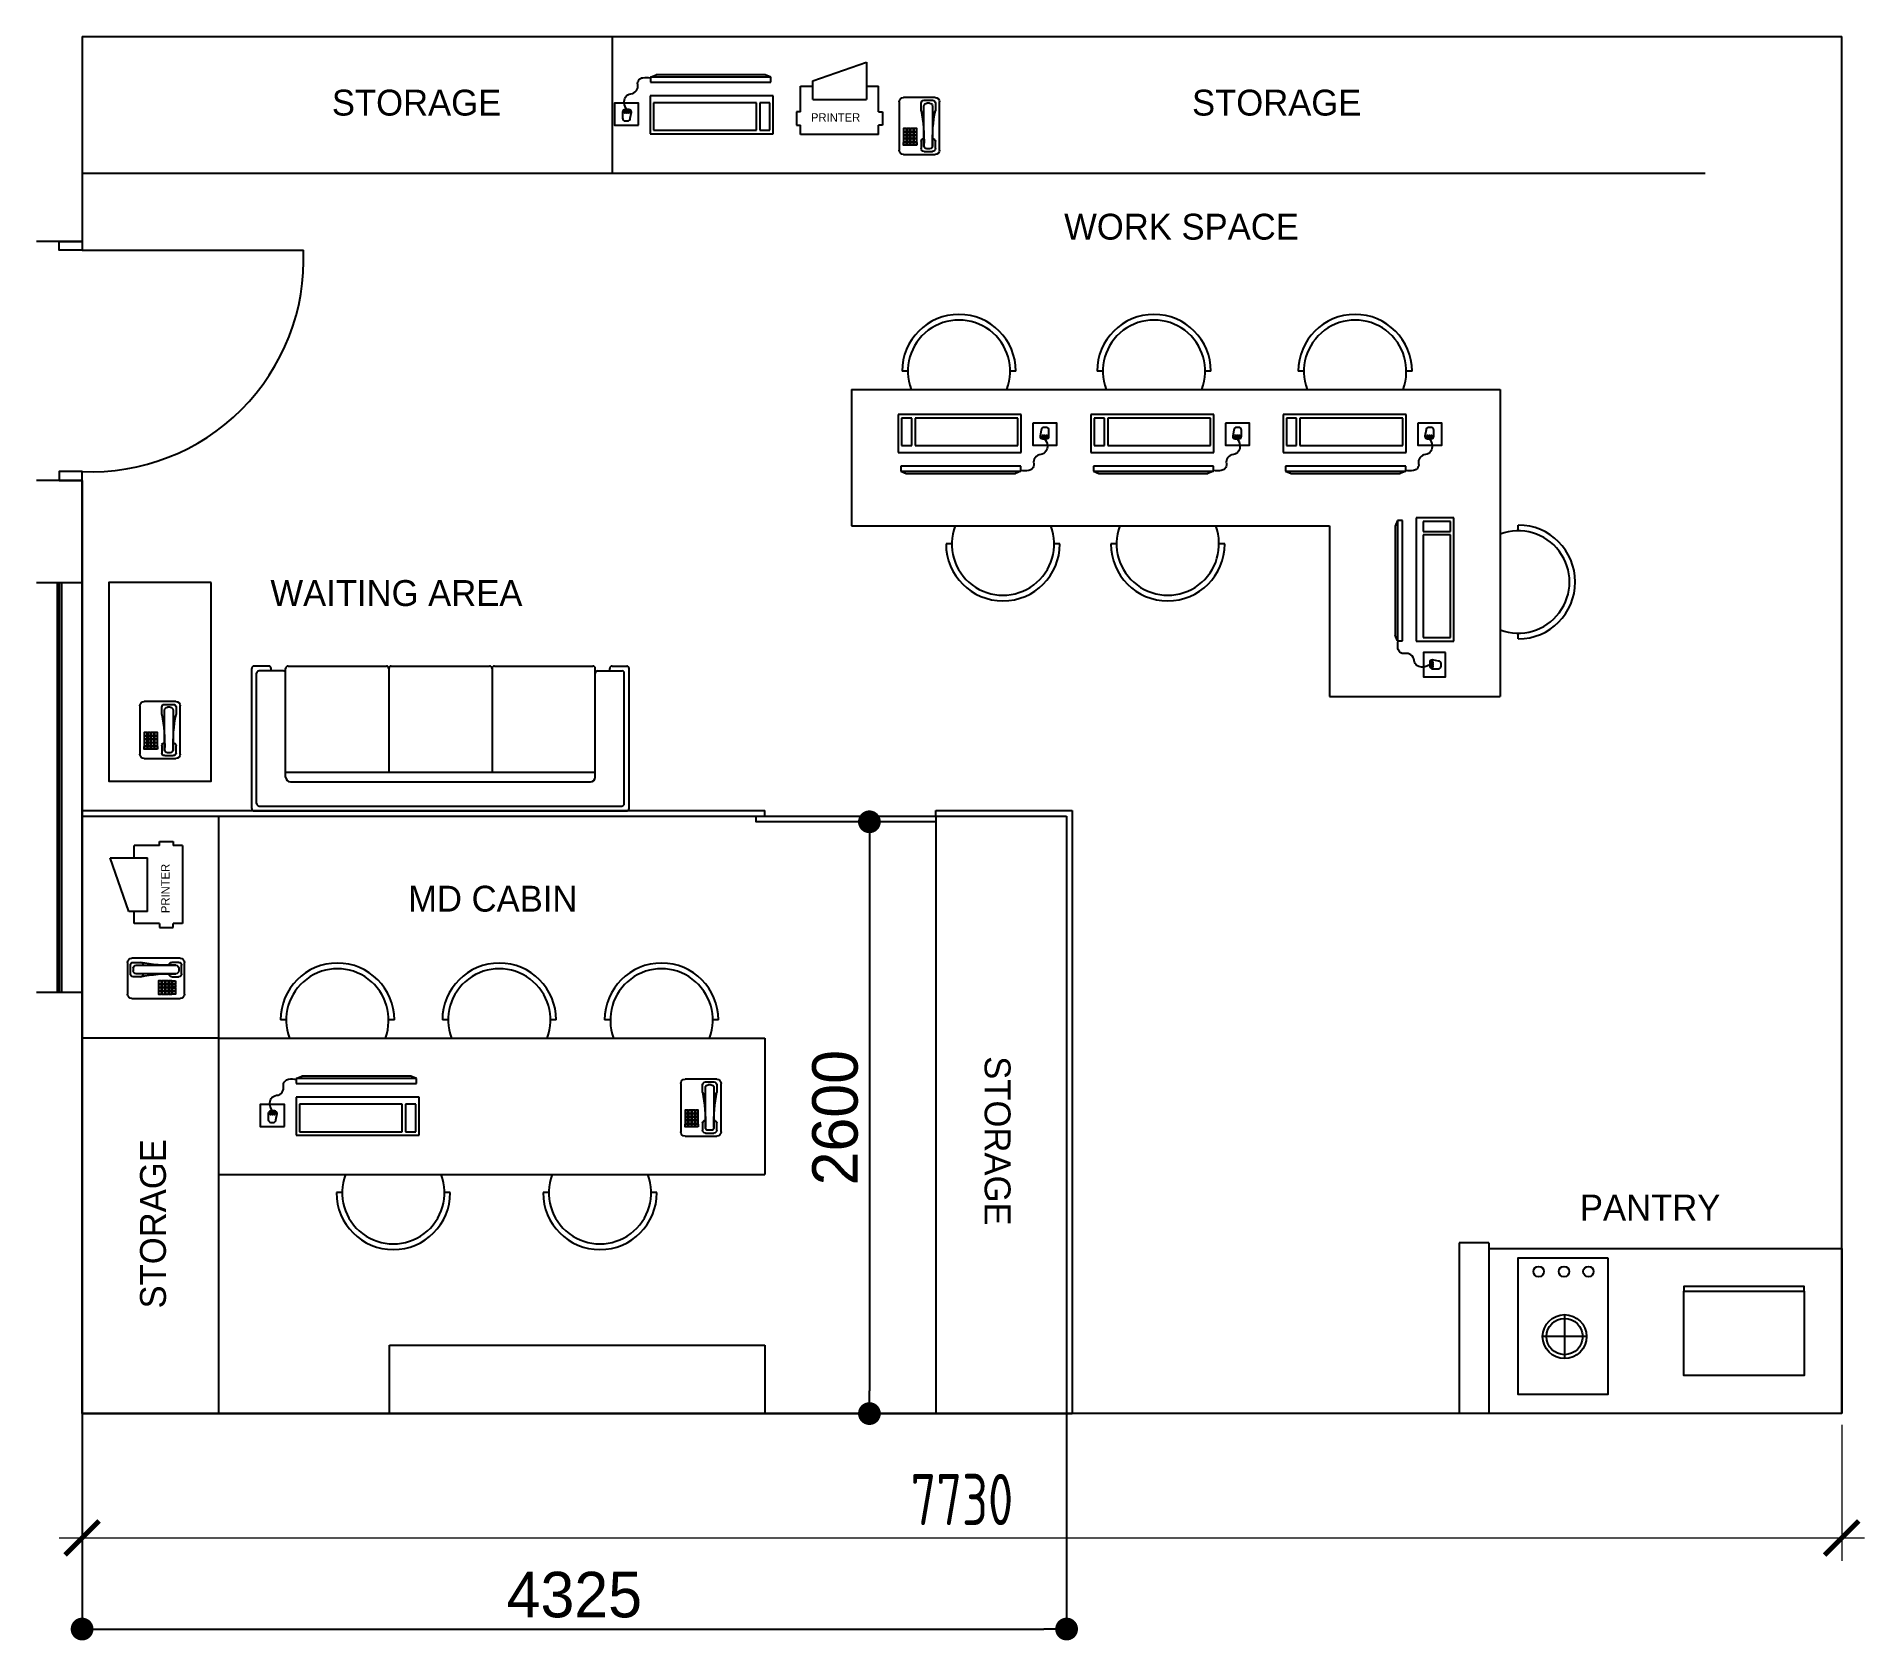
# Model space of a CAD drawing. Header units: millimetres. Extents: x -184691 to 158232, y -112569 to 33289.
# Drawn here: x 33615 to 41645, y -68330 to -61283 of the extents above; entities that cross this region are included whole.
import ezdxf

# ---------------------------------------------------------------- set-up
doc = ezdxf.new("R2010")
doc.units = ezdxf.units.MM
doc.header["$LTSCALE"] = 10
doc.header["$PDMODE"] = 35
doc.header["$PDSIZE"] = 500
for name, color, linetype in [('A--FURNITURE-0', 253, 'Continuous'), ('A--SPACEREF', 3, 'Continuous'), ('ELEC', 4, 'Continuous'), ('EQ', 4, 'Continuous'), ('FUR', 6, 'Continuous')]:
    doc.layers.add(name, color=color, linetype=linetype)
doc.styles.add('ISO', font='isocp2.shx', dxfattribs={"width": 0.8})
doc.dimstyles.new('A-DIM-100', dxfattribs={"dimscale": 100, "dimtxt": 2.25, "dimasz": 1.5, "dimexe": 1, "dimexo": 0.5, "dimgap": 0, "dimtad": 0, "dimdec": 0, "dimzin": 12, "dimdsep": 46, "dimtxsty": 'ISO', "dimblk": 'ARCHTICK', "dimcen": 1, "dimdle": 1, "dimclrd": 8, "dimclre": 8, "dimclrt": 256, "dimadec": 0, "dimazin": 3, "dimtfac": 1, "dimtdec": 0, "dimtmove": 1, "dimatfit": 2, "dimfxl": 1, "dimtvp": 0.75, "dimtolj": 1, "dimtzin": 12, "dimlwd": 18, "dimlwe": 18, "dimarcsym": 0})
doc.dimstyles.get("Standard").update_dxf_attribs({"dimtxt": 200, "dimasz": 100, "dimexe": 0, "dimexo": 100, "dimgap": 50, "dimtad": 1, "dimdec": 0, "dimzin": 0, "dimdsep": 46, "dimtxsty": 'Standard', "dimblk": 'DOT', "dimcen": 0.09, "dimadec": 0, "dimazin": 0, "dimtfac": 1, "dimtdec": 0, "dimtofl": 0, "dimtmove": 1, "dimatfit": 0, "dimfxl": 0.18, "dimtolj": 1, "dimtzin": 0, "dimarcsym": 0})

msp = doc.modelspace()

# ---------------------------------------------------------------- texts
at = {"layer": 'A--SPACEREF'}
for s, height, p in [('STORAGE', 113.76, (34912.6, -61630)), ('STORAGE', 113.76, (38691.3, -61630)), ('WORK SPACE', 113.76, (38129.5, -62175)), ('WAITING AREA', 113.758, (34642.6, -63784.7)), ('MD CABIN', 113.76, (35247.6, -65127.4)), ('PANTRY', 113.76, (40395.3, -66484.6))]:
    msp.add_text(s, height=height, dxfattribs=at).set_placement(p)
for rotation, p in [(270, (37780.2, -65762.8)), (90, (34183.6, -66871))]:
    msp.add_text('STORAGE', height=113.76, rotation=rotation, dxfattribs=at).set_placement(p)

# ---------------------------------------------------------------- blocks, each defined once
blk = doc.blocks.new('A$C6B576318')
at = {"layer": 'A--FURNITURE-0'}
for p, q in [((-975, 12.5), (-975, 736.3)), ((-887.5, 748.8), (-962.5, 748.8)), ((-950, 37.5), (-950, 711.3)), ((-812.5, 723.8), (-937.5, 723.8)), ((-875, 723.8), (-875, 736.3)), ((-800, 711.3), (-800, 736.3)), ((-800, 175), (-800, 711.3)), ((-787.5, 748.8), (-279.2, 748.8)), ((-266.7, 736.3), (-266.7, 200)), ((-254.2, 748.8), (254.2, 748.8)), ((266.7, 736.3), (266.7, 200)), ((279.2, 748.8), (787.5, 748.8)), ((800, 711.3), (800, 736.3)), ((800, 175), (800, 711.3)), ((812.5, 723.8), (937.5, 723.8)), ((875, 723.8), (875, 736.3)), ((887.5, 748.8), (962.5, 748.8)), ((950, 37.5), (950, 711.3)), ((975, 12.5), (975, 736.3)), ((-800, 200), (800, 200)), ((-775, 150), (775, 150)), ((-962.5, 0), (962.5, 0)), ((-937.5, 25), (937.5, 25))]:
    blk.add_line(p, q, dxfattribs=at)
for centre, radius, start, end in [((-962.5, 736.3), 12.5, 90, 180), ((-937.5, 711.3), 12.5, 90, 180), ((-887.5, 736.3), 12.5, 0, 90), ((-812.5, 711.3), 12.5, 0, 90), ((-787.5, 736.3), 12.5, 90, 180), ((-279.2, 736.3), 12.5, 0, 90), ((-254.2, 736.3), 12.5, 90, 180), ((254.2, 736.3), 12.5, 0, 90), ((279.2, 736.3), 12.5, 90, 180), ((787.5, 736.3), 12.5, 0, 90), ((812.5, 711.3), 12.5, 90, 180), ((887.5, 736.3), 12.5, 90, 180), ((937.5, 711.3), 12.5, 0, 90), ((962.5, 736.3), 12.5, 0, 90), ((-775, 175), 25, 180, 270), ((775, 175), 25, 270, 0), ((-962.5, 12.5), 12.5, 180, 270), ((-937.5, 37.5), 12.5, 180, 270), ((937.5, 37.5), 12.5, 270, 0), ((962.5, 12.5), 12.5, 270, 0)]:
    blk.add_arc(centre, radius, start, end, dxfattribs=at)
blk = doc.blocks.new('A$C59C96D1E')
at = {"linetype": 'Continuous'}
for p, q in [((-2.74, 0), (2.74, 0)), ((-3.49, -9.09), (-3.49, -0.75)), ((-2.75, -0.99), (-2.75, -2.2)), ((-2.26, -1.48), (-2.26, -8.35)), ((-0.79, -0.49), (-2.25, -0.49)), ((-1.76, -0.98), (-1.28, -0.98)), ((-0.78, -8.35), (-0.78, -1.48)), ((-0.29, -2.2), (-0.29, -0.99)), ((3.49, -0.75), (3.49, -9.09)), ((-2.75, -8.84), (-2.75, -7.63)), ((-0.79, -9.34), (-2.25, -9.34)), ((-1.76, -8.85), (-1.28, -8.85)), ((-0.29, -7.63), (-0.29, -8.84)), ((2.74, -9.84), (-2.74, -9.84))]:
    blk.add_line(p, q, dxfattribs=at)
for points in [[(0.45, -5.87), (0.45, -5.37), (0.95, -5.37), (0.95, -5.87)], [(0.45, -6.47), (0.45, -5.97), (0.95, -5.97), (0.95, -6.47)], [(1.05, -5.87), (1.05, -5.37), (1.55, -5.37), (1.55, -5.87)], [(1.05, -6.47), (1.05, -5.97), (1.55, -5.97), (1.55, -6.47)], [(1.64, -5.87), (1.64, -5.37), (2.14, -5.37), (2.14, -5.87)], [(1.64, -6.47), (1.64, -5.97), (2.14, -5.97), (2.14, -6.47)], [(2.24, -5.87), (2.24, -5.37), (2.74, -5.37), (2.74, -5.87)], [(2.24, -6.47), (2.24, -5.97), (2.74, -5.97), (2.74, -6.47)], [(0.45, -7.06), (0.45, -6.56), (0.95, -6.56), (0.95, -7.06)], [(0.45, -7.66), (0.45, -7.16), (0.95, -7.16), (0.95, -7.66)], [(0.45, -8.26), (0.95, -8.26), (0.95, -7.76), (0.45, -7.76)], [(1.05, -7.06), (1.05, -6.56), (1.55, -6.56), (1.55, -7.06)], [(1.05, -7.66), (1.05, -7.16), (1.55, -7.16), (1.55, -7.66)], [(1.05, -8.26), (1.55, -8.26), (1.55, -7.76), (1.05, -7.76)], [(1.64, -7.06), (1.64, -6.56), (2.14, -6.56), (2.14, -7.06)], [(1.64, -7.66), (1.64, -7.16), (2.14, -7.16), (2.14, -7.66)], [(1.64, -8.26), (2.14, -8.26), (2.14, -7.76), (1.64, -7.76)], [(2.24, -7.06), (2.24, -6.56), (2.74, -6.56), (2.74, -7.06)], [(2.24, -7.66), (2.24, -7.16), (2.74, -7.16), (2.74, -7.66)], [(2.24, -8.26), (2.74, -8.26), (2.74, -7.76), (2.24, -7.76)]]:
    blk.add_lwpolyline(points, close=True)
for centre, radius, start, end in [((-2.74, -0.75), 0.75, 90, 180), ((2.74, -0.75), 0.75, 0, 90), ((-2.25, -0.99), 0.5, 90, 180), ((-2.25, -2.2), 0.5, 180, 270), ((-1.76, -1.48), 0.5, 90, 180), ((-1.28, -1.48), 0.5, 0, 90), ((-0.79, -0.99), 0.5, 0, 90), ((-0.79, -2.2), 0.5, 270, 0), ((-2.74, -9.09), 0.75, 180, 270), ((-2.25, -7.63), 0.5, 90, 180), ((-2.25, -8.84), 0.5, 180, 270), ((-1.76, -8.35), 0.5, 180, 270), ((-1.28, -8.35), 0.5, 270, 0), ((-0.79, -7.63), 0.5, 0, 90), ((-0.79, -8.84), 0.5, 270, 0), ((2.74, -9.09), 0.75, 270, 0)]:
    blk.add_arc(centre, radius, start, end, dxfattribs=at)
for centre, start, end in [((-30.22, -7.51), 358.28, 10.8919), ((27.18, -7.51), 169.1081, 181.72)]:
    blk.add_arc(centre, 27.97, start, end)
blk = doc.blocks.new('电脑02')
at = {"layer": 'FUR'}
for p, q in [((-356, 497), (-374, 454)), ((-374, -389), (-374, 454)), ((-356, -432), (-356, 497)), ((-356, 497), (-318, 497)), ((-318, 497), (-318, -432)), ((-212, 499), (81, 499)), ((-158, 473), (54, 473)), ((-158, -321), (-158, 473)), ((54, 473), (54, -321)), ((81, 499), (81, -452)), ((-356, -432), (-374, -389)), ((54, -321), (-158, -321)), ((-158, -347), (54, -347)), ((-158, -426), (-158, -347)), ((54, -347), (54, -426)), ((-318, -432), (-356, -432)), ((81, -452), (-212, -452)), ((54, -426), (-158, -426))]:
    blk.add_line(p, q, dxfattribs=at)
at = {"layer": 'FUR', "linetype": 'Continuous'}
blk.add_line((-212, -452), (-212, 499), dxfattribs=at)
for points in [[(15, 589), (-155, 589), (-155, 775), (15, 775)], [(-80, 691), (-100, 691), (-100, 699), (-80, 699)], [(-80, 675), (-100, 675), (-100, 684), (-80, 684)], [(-80, 660), (-100, 660), (-100, 668), (-80, 668)]]:
    blk.add_lwpolyline(points, close=True, dxfattribs=at)
blk.add_lwpolyline([(-38, 654), (-86, 645, -0.414214), (-106, 665), (-106, 693, -0.414214), (-86, 713), (-38, 713, -0.414214), (-18, 693), (-18, 674, -0.414214)], format="xyb", close=True, dxfattribs=at)
at = {"layer": 'FUR'}
blk.add_lwpolyline([(-106, 679, 0.145589), (-157, 701, 0.174009), (-202, 690, 0.23191), (-227, 650, -0.218832), (-252, 606, -0.206677), (-298, 596, 0.250828), (-337, 584, 0.144102), (-352, 557, 0.088452), (-350, 497)], format="xyb", dxfattribs=at)
blk = doc.blocks.new('PRINT')
at = {"linetype": 'Continuous'}
for p, q in [((72, 320), (392, 432)), ((392, 432), (392, 208)), ((0, 136), (0, 288)), ((0, 288), (72, 288)), ((72, 288), (72, 320)), ((72, 208), (72, 288)), ((392, 288), (464, 288)), ((464, 136), (464, 288)), ((0, 136), (-24, 136)), ((-24, 136), (-24, 56)), ((72, 208), (392, 208)), ((464, 136), (488, 136)), ((488, 136), (488, 56)), ((-24, 56), (0, 56)), ((0, 0), (0, 56)), ((464, 0), (0, 0)), ((464, 0), (464, 56)), ((488, 56), (464, 56))]:
    blk.add_line(p, q, dxfattribs=at)
blk.add_text('PRINTER', height=50).set_placement((62, 77))
blk = doc.blocks.new('_ArchTick')
at = {"color": 0, "const_width": 0.15}
blk.add_lwpolyline([(-0.5, -0.5), (0.5, 0.5)], dxfattribs=at)
blk = doc.blocks.new('*D547')
at = {"color": 8, "lineweight": 18}
for p, q in [((33815.3, -67382.8), (33815.3, -67979.2)), ((41545.3, -67382.8), (41545.3, -67979.2)), ((33715.3, -67879.2), (41645.3, -67879.2))]:
    blk.add_line(p, q, dxfattribs=at)
at = {"layer": 'Defpoints', "color": 0}
for p in [(33815.3, -67332.8), (41545.3, -67332.8), (41545.3, -67879.2)]:
    blk.add_point(p, dxfattribs=at)
at = {"color": 8, "lineweight": 18, "xscale": 150, "yscale": 150, "zscale": 150, "rotation": 180}
blk.add_blockref('_ArchTick', (33815.3, -67879.2), dxfattribs=at)
at = {"color": 8, "lineweight": 18, "xscale": 150, "yscale": 150, "zscale": 150}
blk.add_blockref('_ArchTick', (41545.3, -67879.2), dxfattribs=at)
at = {"insert": (37680.3, -67710.4), "char_height": 225, "attachment_point": 5, "style": 'ISO'}
blk.add_mtext('\\A1;7730', dxfattribs=at)
blk = doc.blocks.new('_Dot')
at = {"color": 0, "linetype": 'ByBlock', "lineweight": -2}
blk.add_line((-0.5, 0), (-1, 0), dxfattribs=at)
at = {"color": 0, "linetype": 'ByBlock', "const_width": 0.5}
blk.add_lwpolyline([(-0.25, 0, 1), (0.25, 0, 1)], format="xyb", close=True, dxfattribs=at)
blk = doc.blocks.new('*D548')
at = {"color": 0, "lineweight": -2}
for p, q in [((33815.3, -67056.3), (33815.3, -68279.5)), ((38140.3, -67056.3), (38140.3, -68279.5)), ((33915.3, -68279.5), (38040.3, -68279.5))]:
    blk.add_line(p, q, dxfattribs=at)
at = {"layer": 'Defpoints', "color": 0}
for p in [(33815.3, -66956.3), (38140.3, -66956.3), (38140.3, -68279.5)]:
    blk.add_point(p, dxfattribs=at)
at = {"color": 0, "lineweight": -2, "xscale": 100, "yscale": 100, "zscale": 100, "rotation": 180}
blk.add_blockref('_Dot', (33815.3, -68279.5), dxfattribs=at)
at = {"color": 0, "lineweight": -2, "xscale": 100, "yscale": 100, "zscale": 100}
blk.add_blockref('_Dot', (38140.3, -68279.5), dxfattribs=at)
at = {"color": 0, "insert": (35977.8, -68129.5), "char_height": 200, "attachment_point": 5}
blk.add_mtext('\\A1;4325', dxfattribs=at)
blk = doc.blocks.new('*D549')
at = {"color": 0, "lineweight": -2}
for p, q in [((37465.3, -64732.8), (37274, -64732.8)), ((37274, -64832.8), (37274, -67232.8)), ((37580.3, -67332.8), (37274, -67332.8))]:
    blk.add_line(p, q, dxfattribs=at)
at = {"layer": 'Defpoints', "color": 0}
for p in [(37565.3, -64732.8), (37274, -67332.8), (37680.3, -67332.8)]:
    blk.add_point(p, dxfattribs=at)
at = {"color": 0, "lineweight": -2, "xscale": 100, "yscale": 100, "zscale": 100}
for p, rotation in [((37274, -64732.8), 90), ((37274, -67332.8), 270)]:
    blk.add_blockref('_Dot', p, dxfattribs=dict(at, rotation=rotation))
at = {"color": 0, "insert": (37124, -66032.8), "char_height": 200, "attachment_point": 5, "rotation": 90}
blk.add_mtext('\\A1;2600', dxfattribs=at)

# ---------------------------------------------------------------- dimensions: what is measured, and where the dimension line sits
dim = msp.add_linear_dim(base=(37274, -67332.8), p1=(37565.3, -64732.8), p2=(37680.3, -67332.8), angle=90, dimstyle='Standard')
dim.commit()
dim.dimension.update_dxf_attribs({"geometry": '*D549', "text_midpoint": (37124, -66032.8)})
dim = msp.add_linear_dim(base=(38140.3, -68279.5), p1=(33815.3, -66956.3), p2=(38140.3, -66956.3), dimstyle='Standard')
dim.commit()
dim.dimension.update_dxf_attribs({"geometry": '*D548', "text_midpoint": (35977.8, -68129.5)})
dim = msp.add_linear_dim(base=(41545.3, -67879.2), p1=(33815.3, -67332.8), p2=(41545.3, -67332.8), dimstyle='A-DIM-100', override={"dimfxl": 0.18})
dim.commit()
dim.dimension.update_dxf_attribs({"geometry": '*D547', "text_midpoint": (37680.3, -67710.4)})

# ---------------------------------------------------------------- linework, layer by layer
for p, q in [((33815.3, -61282.8), (33815.3, -62182.8)), ((33815.3, -61282.8), (41545.3, -61282.8)), ((36145.3, -61882.8), (36145.3, -61282.8)), ((41545.3, -67332.8), (41545.3, -61282.8)), ((33815.3, -61882.8), (40945.3, -61882.8)), ((33815.3, -62182.8), (33615.3, -62182.8)), ((33815.3, -62221.6), (34787.8, -62221.6)), ((33815.3, -63232.8), (33615.3, -63232.8)), ((33815.3, -63232.8), (33815.3, -67332.8)), ((33815.3, -63682.8), (33615.3, -63682.8)), ((33705.3, -63682.8), (33705.3, -65482.8)), ((33715.3, -63682.8), (33715.3, -65482.8)), ((33725.3, -63682.8), (33725.3, -65482.8)), ((33815.3, -64682.8), (36815.3, -64682.8)), ((33815.3, -64707.8), (36815.3, -64707.8)), ((34415.3, -67332.8), (34415.3, -64707.8)), ((36815.3, -64707.8), (36815.3, -64682.8)), ((37565.3, -64707.8), (37565.3, -64682.8)), ((37565.3, -64682.8), (38165.3, -64682.8)), ((37565.3, -64707.8), (37565.3, -67332.8)), ((37565.3, -64707.8), (38140.3, -64707.8)), ((38140.3, -64707.8), (38140.3, -67332.8)), ((38165.3, -64682.8), (38165.3, -67332.8)), ((33815.3, -65482.8), (33615.3, -65482.8)), ((33815.3, -67332.8), (33815.3, -65482.8)), ((41545.3, -67332.8), (41545.3, -65482.8)), ((34415.3, -65682.8), (33815.3, -65682.8)), ((34415.3, -65682.8), (36815.3, -65682.8)), ((36815.3, -65682.8), (36815.3, -66282.8)), ((34415.3, -66282.8), (36815.3, -66282.8)), ((39995.3, -66582.8), (39865.3, -66582.8)), ((39995.3, -66582.8), (39995.3, -67332.8)), ((39995.3, -66607.8), (41545.3, -66607.8)), ((41545.3, -66607.8), (41545.3, -67332.8)), ((35165.3, -67332.8), (35165.3, -67032.8)), ((35165.3, -67032.8), (36815.3, -67032.8)), ((36815.3, -67032.8), (36815.3, -67332.8)), ((39865.3, -67332.8), (33815.3, -67332.8)), ((33815.3, -67332.8), (38165.3, -67332.8)), ((41545.3, -67332.8), (33815.3, -67332.8))]:
    msp.add_line(p, q)
at = {"color": 4}
for p, q in [((40327.9, -66898.2), (40327.9, -67090.8)), ((40424.1, -66994.5), (40231.6, -66994.5))]:
    msp.add_line(p, q, dxfattribs=at)
for points in [[(33715.3, -62182.8), (33815.3, -62182.8), (33815.3, -62221.6), (33715.3, -62221.6)], [(33715.3, -63232.8), (33815.3, -63232.8), (33815.3, -63194.1), (33715.3, -63194.1)], [(36776.8, -64707.8), (37565.3, -64707.8), (37565.3, -64732.8), (36776.8, -64732.8)]]:
    msp.add_lwpolyline(points, close=True)
for points in [[(37195.3, -62832.8), (40045.3, -62832.8)], [(37195.3, -62832.8), (37195.3, -63432.8)], [(40045.3, -62832.8), (40045.3, -64182.8)], [(39865.3, -66582.8), (39865.3, -67332.8), (33815.3, -67332.8), (33815.3, -63232.8)], [(37195.3, -63432.8), (39295.3, -63432.8)], [(39295.3, -63432.8), (39295.3, -64182.8)], [(39295.3, -64182.8), (40045.3, -64182.8)]]:
    msp.add_lwpolyline(points)
msp.add_lwpolyline([(40518.6, -66648.9), (40518.6, -67249), (40123.7, -67249), (40123.7, -66648.9)], close=True, dxfattribs=at)
for centre, radius in [((40214.1, -66709), 22.8), ((40325.4, -66709), 22.8), ((40432.4, -66709), 22.8), ((40327.9, -66994.5), 96.3), ((40327.9, -66994.5), 79.5)]:
    msp.add_circle(centre, radius, dxfattribs=at)
msp.add_arc((33855.5, -62261.8), 933.1, 267.52858, 2.47142)
at = {"layer": 'A--FURNITURE-0'}
msp.add_lwpolyline([(34382.4, -63681.7), (33932.4, -63681.7), (33932.4, -64553.6), (34382.4, -64553.6)], close=True, dxfattribs=at)
at = {"layer": 'A--SPACEREF'}
for p, q in [((37442.5, -62753.5), (37417.5, -62753.5)), ((37917.5, -62753.5), (37892.5, -62753.5)), ((38299.2, -62753.5), (38274.2, -62753.5)), ((38774.2, -62753.5), (38749.2, -62753.5)), ((39182.8, -62753.5), (39157.8, -62753.5)), ((39657.8, -62753.5), (39632.8, -62753.5)), ((40124.6, -63454.1), (40124.6, -63429.1)), ((37635.6, -63512.2), (37610.6, -63512.2)), ((38110.6, -63512.2), (38085.6, -63512.2)), ((38359.9, -63512.2), (38334.9, -63512.2)), ((38834.9, -63512.2), (38809.9, -63512.2)), ((40124.6, -63929.1), (40124.6, -63904.1)), ((34712, -65603.5), (34687, -65603.5)), ((35187, -65603.5), (35162, -65603.5)), ((35423, -65603.5), (35398, -65603.5)), ((35898, -65603.5), (35873, -65603.5)), ((36135.8, -65603.5), (36110.8, -65603.5)), ((36610.8, -65603.5), (36585.8, -65603.5)), ((34957.6, -66362.2), (34932.6, -66362.2)), ((35432.6, -66362.2), (35407.6, -66362.2)), ((35865.3, -66362.2), (35840.3, -66362.2)), ((36340.3, -66362.2), (36315.3, -66362.2))]:
    msp.add_line(p, q, dxfattribs=at)
for centre, radius, start, end in [((37667.5, -62753.5), 250, 0, 180), ((37667.5, -62753.5), 225, 339.35282, 200.64718), ((38524.2, -62753.5), 250, 0, 180), ((38524.2, -62753.5), 225, 339.35282, 200.64718), ((39407.8, -62753.5), 250, 0, 180), ((39407.8, -62753.5), 225, 339.35282, 200.64718), ((37860.6, -63512.2), 225, 159.35282, 20.64718), ((38584.9, -63512.2), 225, 159.35282, 20.64718), ((40124.6, -63679.1), 250, 270, 90), ((37860.6, -63512.2), 250, 180, 0), ((38584.9, -63512.2), 250, 180, 0), ((40124.6, -63679.1), 225, 249.35282, 110.64718), ((34937, -65603.5), 250, 0, 180), ((35648, -65603.5), 250, 0, 180), ((36360.8, -65603.5), 250, 0, 180), ((34937, -65603.5), 225, 339.35282, 200.64718), ((35648, -65603.5), 225, 339.35282, 200.64718), ((36360.8, -65603.5), 225, 339.35282, 200.64718), ((35182.6, -66362.2), 225, 159.35282, 20.64718), ((36090.3, -66362.2), 225, 159.35282, 20.64718), ((35182.6, -66362.2), 250, 180, 0), ((36090.3, -66362.2), 250, 180, 0)]:
    msp.add_arc(centre, radius, start, end, dxfattribs=at)
at = {"layer": 'EQ', "color": 4}
for points in [[(41380.9, -66794.7), (41380.9, -66774), (40851.5, -66774), (40851.5, -66794.7)], [(41380.9, -66794.7), (41380.9, -67165.9), (40851.5, -67165.9), (40851.5, -66794.7)]]:
    msp.add_lwpolyline(points, close=True, dxfattribs=at)

# ---------------------------------------------------------------- block references
at = {"layer": 'A--FURNITURE-0', "xscale": -25.41683611206827, "yscale": 25.41683611206827, "zscale": 25.4168361120719}
for p in [(37493.8, -61550.5), (34158, -64204.4), (36533.6, -65863.4)]:
    msp.add_blockref('A$C59C96D1E', p, dxfattribs=at)
at = {"layer": 'A--FURNITURE-0', "extrusion": (0, 0, -1), "xscale": -0.8500000000058208, "yscale": 0.8499999999985448, "zscale": -0.85}
msp.add_blockref('A$C6B576318', (-35389.6, -64684.8), dxfattribs=at)
at = {"layer": 'A--FURNITURE-0', "xscale": -25.41683611206827, "yscale": 25.41683611206827, "zscale": 25.4168361120719, "rotation": 90}
msp.add_blockref('A$C59C96D1E', (34015.1, -65420.6), dxfattribs=at)
at = {"layer": 'ELEC', "color": 0, "zscale": 0.5683953692397723}
for p, xscale, yscale, rotation in [((36595, -61663.6), -0.5683953694388038, 0.5683953694388038, 90), ((37657.3, -62989.8), -0.5683953694433512, 0.5683953694433512, 270), ((38503.4, -62989.8), -0.5683953694433512, 0.5683953694433512, 270), ((39347.9, -62989.8), -0.5683953694433512, 0.5683953694433512, 270), ((39796, -63654.9), -0.5683953694388038, 0.5683953694388038, 180), ((35038.7, -66063.6), -0.5683953694388038, 0.5683953694388038, 90)]:
    msp.add_blockref('电脑02', p, dxfattribs=dict(at, xscale=xscale, yscale=yscale, rotation=rotation))
at = {"layer": 'EQ', "color": 0, "xscale": 0.7369682280113921, "yscale": 0.7369682280113921, "zscale": 0.736968228138353}
msp.add_blockref('PRINT', (36971.7, -61713.4), dxfattribs=at)
at = {"layer": 'EQ', "color": 0, "xscale": 0.7369682280113921, "yscale": 0.7369682280113921, "zscale": 0.736968228138353, "rotation": 90}
msp.add_blockref('PRINT', (34256.3, -65179.6), dxfattribs=at)

msp.set_redraw_order([(e.dxf.handle, doc.entitydb.next_handle()) for e in msp.query("TEXT MTEXT ATTDEF DIMENSION ARC_DIMENSION")])  # texts and dimensions are drawn at this point

doc.saveas('drawing.dxf')
